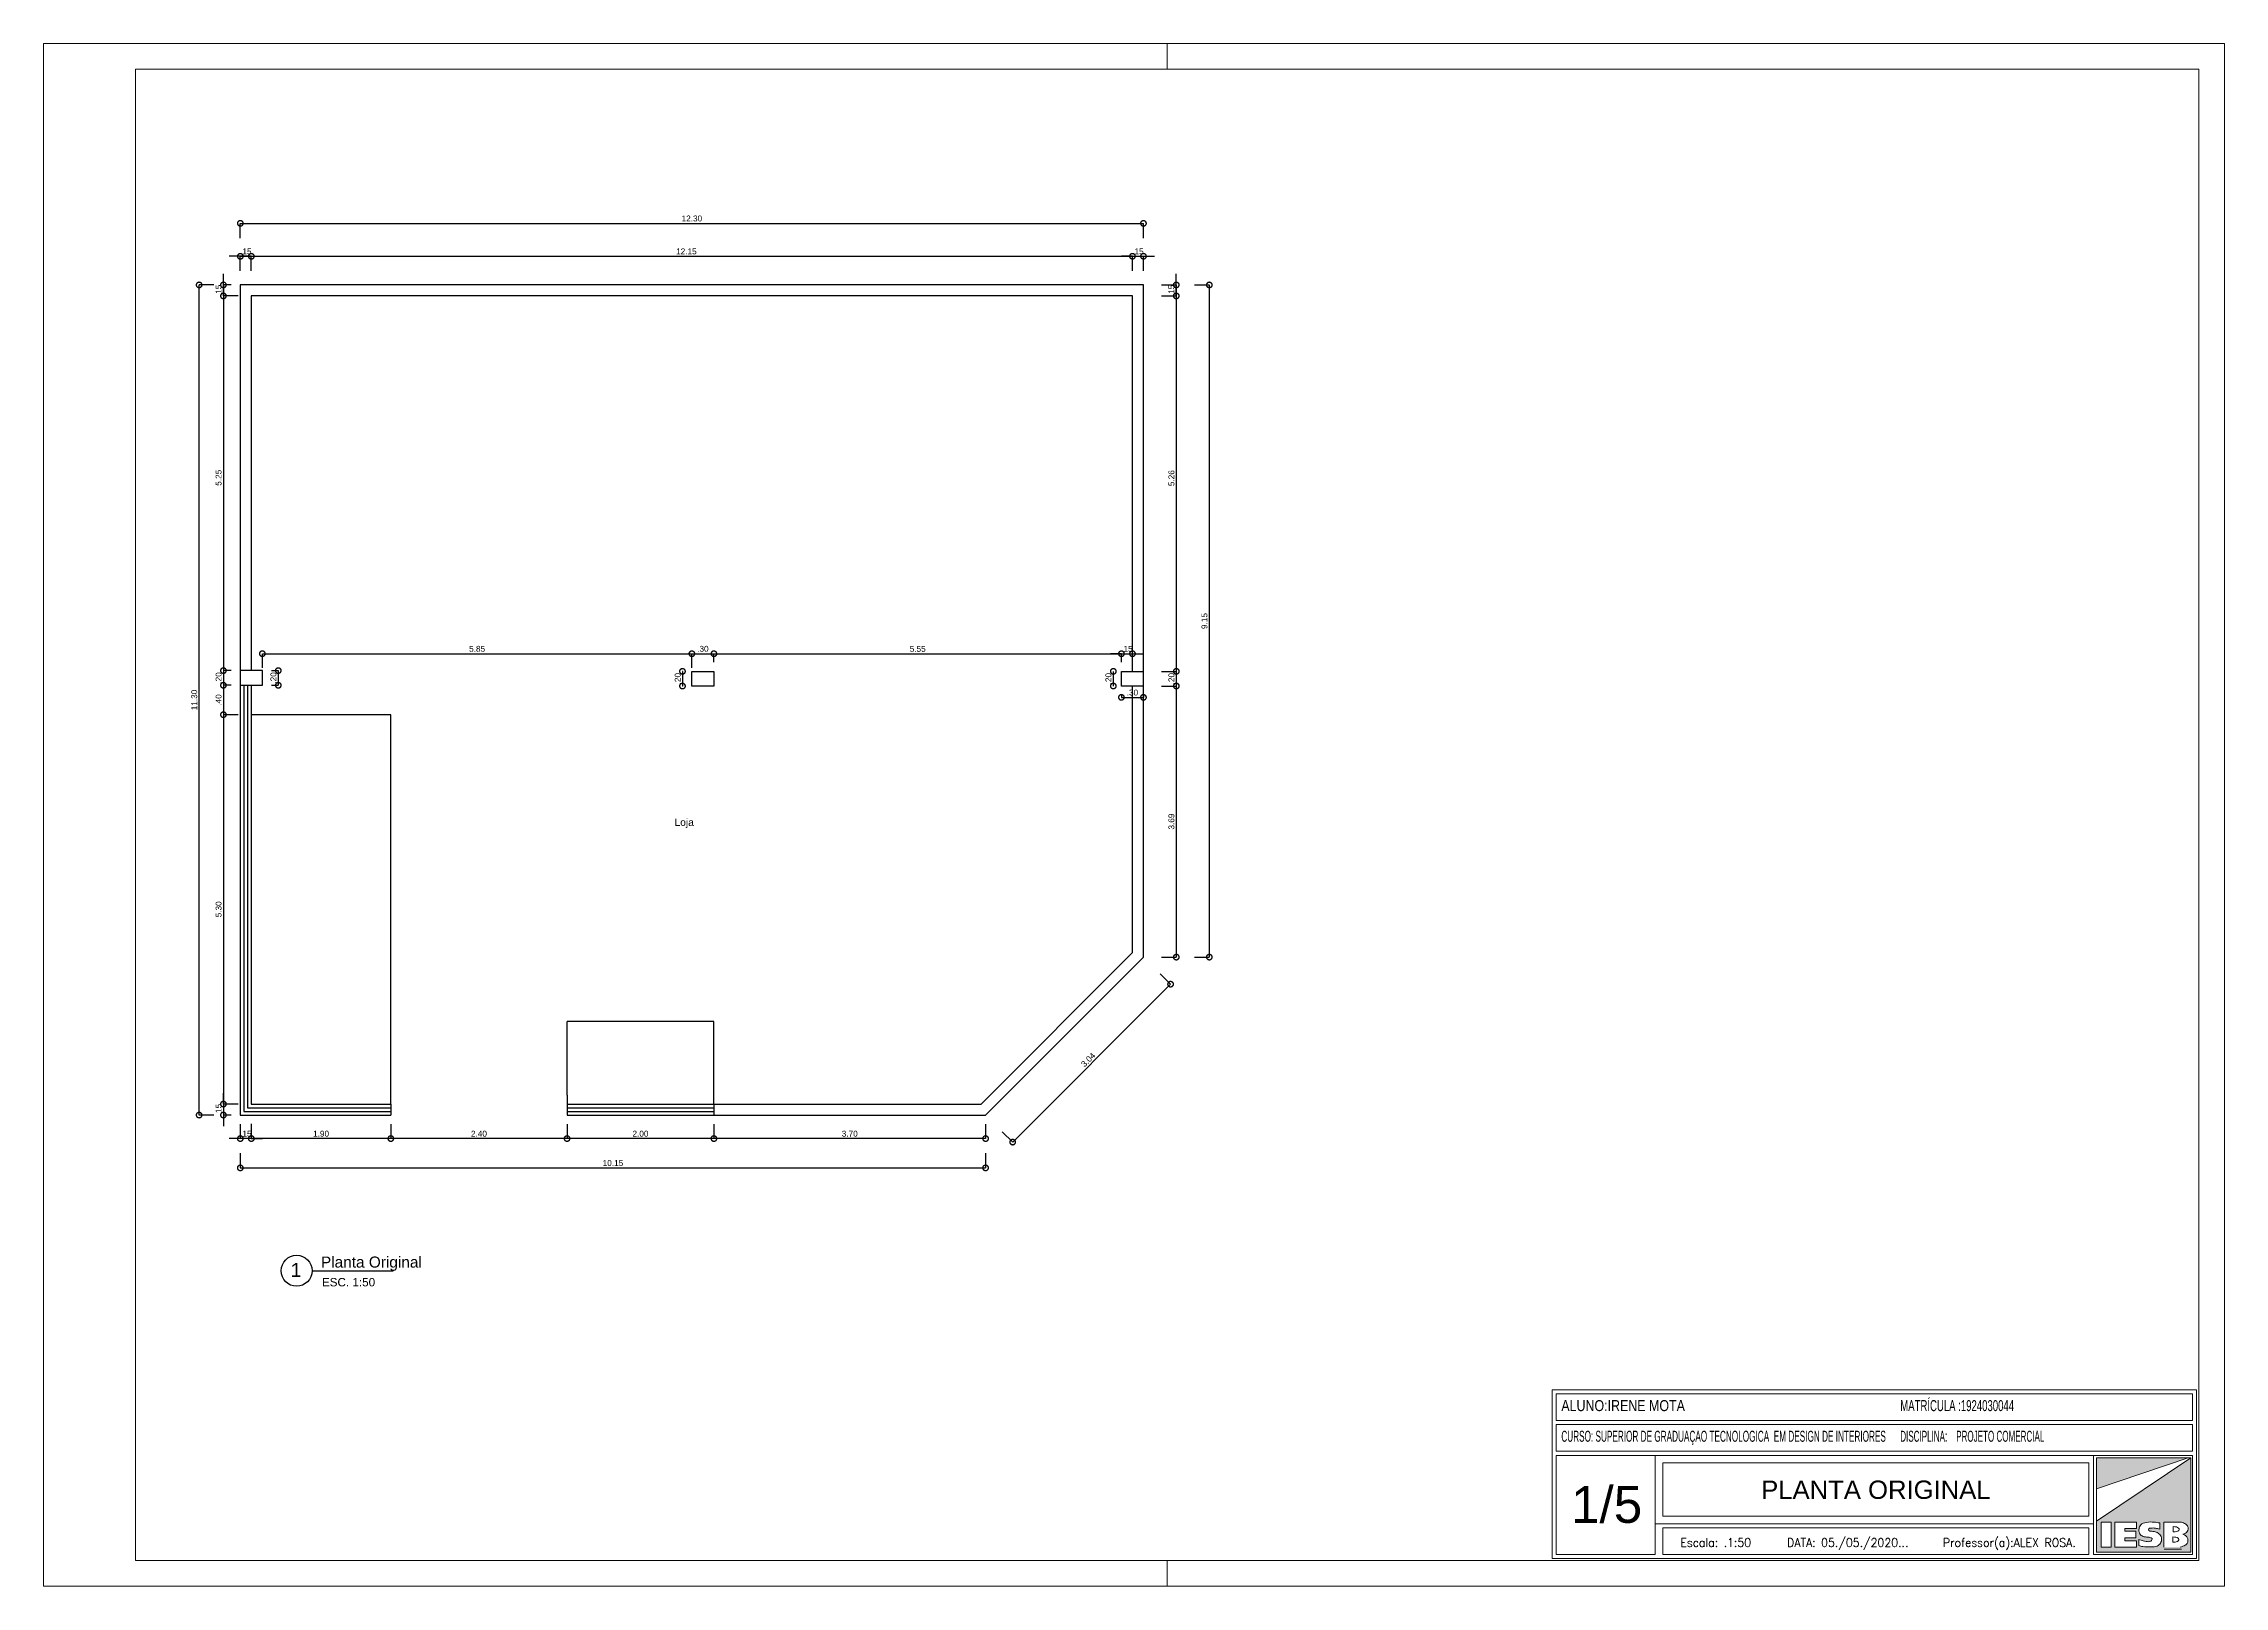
# Model space of a CAD drawing. Header units: millimetres. Extents: x 12559 to 15472, y 18493 to 18672.
# Drawn here: x 12559.34 to 12589.04, y 18566.16 to 18587.16 of the extents above; entities that cross this region are included whole.
import ezdxf
from ezdxf.enums import TextEntityAlignment as Align

# ---------------------------------------------------------------- set-up
doc = ezdxf.new("R2010")
doc.units = ezdxf.units.MM
doc.layers.get('0').update_dxf_attribs({"lineweight": 9})
for name, color, linetype in [('02', 2, 'Continuous'), ('COTAS', 1, 'Continuous'), ('Parede', 5, 'Continuous')]:
    doc.layers.add(name, color=color, linetype=linetype)
doc.layers.add('Texto', color=6, linetype='Continuous', lineweight=30)
doc.styles.add('COPLAND', font='arial.ttf', dxfattribs={"height": 0.4})
doc.styles.add('ESC100', font='arial.ttf', dxfattribs={"height": 0.2})
doc.styles.add('ESC75', font='arial.ttf', dxfattribs={"height": 0.15})
doc.styles.add('R60-50', font='arial.ttf', dxfattribs={"height": 0.08})
doc.styles.add('R80-50', font='arial.ttf', dxfattribs={"height": 0.1})
doc.styles.add('ROMANS', font='romans')
doc.dimstyles.new('1-50', dxfattribs={"dimtxt": 0.08, "dimasz": 0.15, "dimexe": 0, "dimexo": 0.125, "dimgap": 0.025, "dimtad": 1, "dimzin": 4, "dimdsep": 46, "dimtxsty": 'R60-50', "dimblk": 'DOTSMALL', "dimcen": 0, "dimclrd": 10, "dimclre": 10, "dimclrt": 2, "dimaunit": 1, "dimadec": 0, "dimazin": 1, "dimtfac": 1, "dimtix": 1, "dimtmove": 2, "dimatfit": 3, "dimldrblk": 'DOTSMALL', "dimfxl": 0.2, "dimfxlon": 1, "dimtolj": 1, "dimtzin": 0, "dimarcsym": 0})

# ---------------------------------------------------------------- blocks, each defined once
blk = doc.blocks.new('_DOTSMALL')
at = {"color": 0, "linetype": 'ByBlock', "const_width": 0.5}
blk.add_lwpolyline([(-0.0625, 0, 1), (0.0625, 0, 1)], format="xyb", close=True, dxfattribs=at)
blk = doc.blocks.new('*D120')
at = {"layer": 'COTAS', "color": 10, "lineweight": -2, "transparency": 16777216}
for p, q in [((12562.015, 18584.269), (12561.865, 18584.269)), ((12562.015, 18584.069), (12562.015, 18584.269)), ((12562.165, 18584.269), (12562.015, 18584.269)), ((12562.165, 18584.069), (12562.165, 18584.269)), ((12562.165, 18584.269), (12562.315, 18584.269))]:
    blk.add_line(p, q, dxfattribs=at)
at = {"layer": 'Defpoints', "color": 0, "transparency": 16777216}
for p in [(12562.015, 18584.269), (12562.015, 18583.879), (12562.165, 18583.729)]:
    blk.add_point(p, dxfattribs=at)
at = {"layer": 'COTAS', "color": 10, "lineweight": -2, "transparency": 16777216, "xscale": 0.15, "yscale": 0.15, "zscale": 0.15}
blk.add_blockref('_DOTSMALL', (12562.015, 18584.269), dxfattribs=at)
at = {"layer": 'COTAS', "color": 10, "lineweight": -2, "transparency": 16777216, "xscale": 0.15, "yscale": 0.15, "zscale": 0.15, "rotation": 180}
blk.add_blockref('_DOTSMALL', (12562.165, 18584.269), dxfattribs=at)
at = {"layer": 'COTAS', "color": 2, "transparency": 16777216, "insert": (12562.09, 18584.335), "char_height": 0.08, "attachment_point": 5, "style": 'R60-50'}
blk.add_mtext('\\A1;.15', dxfattribs=at)
blk = doc.blocks.new('*D121')
at = {"layer": 'COTAS', "color": 10, "lineweight": -2, "transparency": 16777216}
for p, q in [((12562.015, 18584.069), (12562.015, 18584.269)), ((12562.015, 18584.269), (12574.165, 18584.269)), ((12574.165, 18584.069), (12574.165, 18584.269))]:
    blk.add_line(p, q, dxfattribs=at)
at = {"layer": 'Defpoints', "color": 0, "transparency": 16777216}
for p in [(12574.165, 18584.269), (12562.015, 18583.879), (12574.165, 18583.729)]:
    blk.add_point(p, dxfattribs=at)
at = {"layer": 'COTAS', "color": 10, "lineweight": -2, "transparency": 16777216, "xscale": 0.15, "yscale": 0.15, "zscale": 0.15, "rotation": 180}
blk.add_blockref('_DOTSMALL', (12562.015, 18584.269), dxfattribs=at)
at = {"layer": 'COTAS', "color": 10, "lineweight": -2, "transparency": 16777216, "xscale": 0.15, "yscale": 0.15, "zscale": 0.15}
blk.add_blockref('_DOTSMALL', (12574.165, 18584.269), dxfattribs=at)
at = {"layer": 'COTAS', "color": 2, "transparency": 16777216, "insert": (12568.09, 18584.335), "char_height": 0.08, "attachment_point": 5, "style": 'R60-50'}
blk.add_mtext('\\A1;12.15', dxfattribs=at)
blk = doc.blocks.new('*D122')
at = {"layer": 'COTAS', "color": 10, "lineweight": -2, "transparency": 16777216}
for p, q in [((12574.165, 18584.269), (12574.015, 18584.269)), ((12574.165, 18584.069), (12574.165, 18584.269)), ((12574.165, 18584.269), (12574.315, 18584.269)), ((12574.315, 18584.069), (12574.315, 18584.269)), ((12574.315, 18584.269), (12574.465, 18584.269))]:
    blk.add_line(p, q, dxfattribs=at)
at = {"layer": 'Defpoints', "color": 0, "transparency": 16777216}
for p in [(12574.315, 18584.269), (12574.165, 18583.729), (12574.315, 18583.879)]:
    blk.add_point(p, dxfattribs=at)
at = {"layer": 'COTAS', "color": 10, "lineweight": -2, "transparency": 16777216, "xscale": 0.15, "yscale": 0.15, "zscale": 0.15}
blk.add_blockref('_DOTSMALL', (12574.165, 18584.269), dxfattribs=at)
at = {"layer": 'COTAS', "color": 10, "lineweight": -2, "transparency": 16777216, "xscale": 0.15, "yscale": 0.15, "zscale": 0.15, "rotation": 180}
blk.add_blockref('_DOTSMALL', (12574.315, 18584.269), dxfattribs=at)
at = {"layer": 'COTAS', "color": 2, "transparency": 16777216, "insert": (12574.24, 18584.335), "char_height": 0.08, "attachment_point": 5, "style": 'R60-50'}
blk.add_mtext('\\A1;.15', dxfattribs=at)
blk = doc.blocks.new('*D123')
at = {"layer": 'COTAS', "color": 10, "lineweight": -2, "transparency": 16777216}
for p, q in [((12562.015, 18584.517), (12562.015, 18584.717)), ((12562.015, 18584.717), (12574.315, 18584.717)), ((12574.315, 18584.517), (12574.315, 18584.717))]:
    blk.add_line(p, q, dxfattribs=at)
at = {"layer": 'Defpoints', "color": 0, "transparency": 16777216}
for p in [(12574.315, 18584.717), (12562.015, 18583.879), (12574.315, 18583.879)]:
    blk.add_point(p, dxfattribs=at)
at = {"layer": 'COTAS', "color": 10, "lineweight": -2, "transparency": 16777216, "xscale": 0.15, "yscale": 0.15, "zscale": 0.15, "rotation": 180}
blk.add_blockref('_DOTSMALL', (12562.015, 18584.717), dxfattribs=at)
at = {"layer": 'COTAS', "color": 10, "lineweight": -2, "transparency": 16777216, "xscale": 0.15, "yscale": 0.15, "zscale": 0.15}
blk.add_blockref('_DOTSMALL', (12574.315, 18584.717), dxfattribs=at)
at = {"layer": 'COTAS', "color": 2, "transparency": 16777216, "insert": (12568.165, 18584.783), "char_height": 0.08, "attachment_point": 5, "style": 'R60-50'}
blk.add_mtext('\\A1;12.30', dxfattribs=at)
blk = doc.blocks.new('*D124')
at = {"layer": 'COTAS', "color": 10, "lineweight": -2, "transparency": 16777216}
for p, q in [((12574.762, 18583.879), (12574.762, 18584.029)), ((12574.562, 18583.879), (12574.762, 18583.879)), ((12574.562, 18583.729), (12574.762, 18583.729)), ((12574.762, 18583.729), (12574.762, 18583.879)), ((12574.762, 18583.729), (12574.762, 18583.579))]:
    blk.add_line(p, q, dxfattribs=at)
at = {"layer": 'Defpoints', "color": 0, "transparency": 16777216}
for p in [(12574.165, 18583.729), (12574.315, 18583.879), (12574.762, 18583.879)]:
    blk.add_point(p, dxfattribs=at)
at = {"layer": 'COTAS', "color": 10, "lineweight": -2, "transparency": 16777216, "xscale": 0.15, "yscale": 0.15, "zscale": 0.15}
for p, rotation in [((12574.762, 18583.879), 270), ((12574.762, 18583.729), 90)]:
    blk.add_blockref('_DOTSMALL', p, dxfattribs=dict(at, rotation=rotation))
at = {"layer": 'COTAS', "color": 2, "transparency": 16777216, "insert": (12574.696, 18583.804), "char_height": 0.08, "attachment_point": 5, "rotation": 90, "style": 'R60-50'}
blk.add_mtext('\\A1;.15', dxfattribs=at)
blk = doc.blocks.new('*D125')
at = {"layer": 'COTAS', "color": 10, "lineweight": -2, "transparency": 16777216}
for p, q in [((12574.562, 18583.879), (12574.762, 18583.879)), ((12574.762, 18583.879), (12574.762, 18578.619)), ((12574.562, 18578.619), (12574.762, 18578.619))]:
    blk.add_line(p, q, dxfattribs=at)
at = {"layer": 'Defpoints', "color": 0, "transparency": 16777216}
for p in [(12574.315, 18583.879), (12574.315, 18578.619), (12574.762, 18578.619)]:
    blk.add_point(p, dxfattribs=at)
at = {"layer": 'COTAS', "color": 10, "lineweight": -2, "transparency": 16777216, "xscale": 0.15, "yscale": 0.15, "zscale": 0.15}
for p, rotation in [((12574.762, 18583.879), 90), ((12574.762, 18578.619), 270)]:
    blk.add_blockref('_DOTSMALL', p, dxfattribs=dict(at, rotation=rotation))
at = {"layer": 'COTAS', "color": 2, "transparency": 16777216, "insert": (12574.696, 18581.249), "char_height": 0.08, "attachment_point": 5, "rotation": 90, "style": 'R60-50'}
blk.add_mtext('\\A1;5.26', dxfattribs=at)
blk = doc.blocks.new('*D126')
at = {"layer": 'COTAS', "color": 10, "lineweight": -2, "transparency": 16777216}
for p, q in [((12574.562, 18578.619), (12574.762, 18578.619)), ((12574.762, 18578.619), (12574.762, 18578.419)), ((12574.562, 18578.419), (12574.762, 18578.419))]:
    blk.add_line(p, q, dxfattribs=at)
at = {"layer": 'Defpoints', "color": 0, "transparency": 16777216}
for p in [(12574.315, 18578.619), (12574.315, 18578.419), (12574.762, 18578.419)]:
    blk.add_point(p, dxfattribs=at)
at = {"layer": 'COTAS', "color": 10, "lineweight": -2, "transparency": 16777216, "xscale": 0.15, "yscale": 0.15, "zscale": 0.15}
for p, rotation in [((12574.762, 18578.619), 90), ((12574.762, 18578.419), 270)]:
    blk.add_blockref('_DOTSMALL', p, dxfattribs=dict(at, rotation=rotation))
at = {"layer": 'COTAS', "color": 2, "transparency": 16777216, "insert": (12574.696, 18578.519), "char_height": 0.08, "attachment_point": 5, "rotation": 90, "style": 'R60-50'}
blk.add_mtext('\\A1;.20', dxfattribs=at)
blk = doc.blocks.new('*D127')
at = {"layer": 'COTAS', "color": 10, "lineweight": -2, "transparency": 16777216}
for p, q in [((12574.562, 18578.419), (12574.762, 18578.419)), ((12574.762, 18578.419), (12574.762, 18574.729)), ((12574.562, 18574.729), (12574.762, 18574.729))]:
    blk.add_line(p, q, dxfattribs=at)
at = {"layer": 'Defpoints', "color": 0, "transparency": 16777216}
for p in [(12574.315, 18578.419), (12574.315, 18574.729), (12574.762, 18574.729)]:
    blk.add_point(p, dxfattribs=at)
at = {"layer": 'COTAS', "color": 10, "lineweight": -2, "transparency": 16777216, "xscale": 0.15, "yscale": 0.15, "zscale": 0.15}
for p, rotation in [((12574.762, 18578.419), 90), ((12574.762, 18574.729), 270)]:
    blk.add_blockref('_DOTSMALL', p, dxfattribs=dict(at, rotation=rotation))
at = {"layer": 'COTAS', "color": 2, "transparency": 16777216, "insert": (12574.696, 18576.574), "char_height": 0.08, "attachment_point": 5, "rotation": 90, "style": 'R60-50'}
blk.add_mtext('\\A1;3.69', dxfattribs=at)
blk = doc.blocks.new('*D128')
at = {"layer": 'COTAS', "color": 10, "lineweight": -2, "transparency": 16777216}
for p, q in [((12575.012, 18583.879), (12575.212, 18583.879)), ((12575.212, 18583.879), (12575.212, 18574.729)), ((12575.012, 18574.729), (12575.212, 18574.729))]:
    blk.add_line(p, q, dxfattribs=at)
at = {"layer": 'Defpoints', "color": 0, "transparency": 16777216}
for p in [(12574.315, 18583.879), (12574.315, 18574.729), (12575.212, 18574.729)]:
    blk.add_point(p, dxfattribs=at)
at = {"layer": 'COTAS', "color": 10, "lineweight": -2, "transparency": 16777216, "xscale": 0.15, "yscale": 0.15, "zscale": 0.15}
for p, rotation in [((12575.212, 18583.879), 90), ((12575.212, 18574.729), 270)]:
    blk.add_blockref('_DOTSMALL', p, dxfattribs=dict(at, rotation=rotation))
at = {"layer": 'COTAS', "color": 2, "transparency": 16777216, "insert": (12575.146, 18579.304), "char_height": 0.08, "attachment_point": 5, "rotation": 90, "style": 'R60-50'}
blk.add_mtext('\\A1;9.15', dxfattribs=at)
blk = doc.blocks.new('*D129')
at = {"layer": 'COTAS', "color": 10, "lineweight": -2, "transparency": 16777216}
for p, q in [((12574.542, 18574.502), (12574.684, 18574.361)), ((12572.534, 18572.211), (12574.684, 18574.361)), ((12572.392, 18572.352), (12572.534, 18572.211))]:
    blk.add_line(p, q, dxfattribs=at)
at = {"layer": 'Defpoints', "color": 0, "transparency": 16777216}
for p in [(12574.315, 18574.729), (12574.684, 18574.361), (12572.165, 18572.579)]:
    blk.add_point(p, dxfattribs=at)
at = {"layer": 'COTAS', "color": 10, "lineweight": -2, "transparency": 16777216, "xscale": 0.15, "yscale": 0.15, "zscale": 0.15}
for p, rotation in [((12574.684, 18574.361), 44.99999999997576), ((12572.534, 18572.211), 224.9999999999758)]:
    blk.add_blockref('_DOTSMALL', p, dxfattribs=dict(at, rotation=rotation))
at = {"layer": 'COTAS', "color": 2, "transparency": 16777216, "insert": (12573.562, 18573.332), "char_height": 0.08, "attachment_point": 5, "rotation": 45, "style": 'R60-50'}
blk.add_mtext('\\A1;3.04', dxfattribs=at)
blk = doc.blocks.new('*D130')
at = {"layer": 'COTAS', "color": 10, "lineweight": -2, "transparency": 16777216}
for p, q in [((12568.465, 18572.454), (12568.465, 18572.259)), ((12572.165, 18572.454), (12572.165, 18572.259)), ((12572.165, 18572.259), (12568.465, 18572.259))]:
    blk.add_line(p, q, dxfattribs=at)
at = {"layer": 'Defpoints', "color": 0, "transparency": 16777216}
for p in [(12568.465, 18572.579), (12572.165, 18572.579), (12568.465, 18572.259)]:
    blk.add_point(p, dxfattribs=at)
at = {"layer": 'COTAS', "color": 10, "lineweight": -2, "transparency": 16777216, "xscale": 0.15, "yscale": 0.15, "zscale": 0.15, "rotation": 180}
blk.add_blockref('_DOTSMALL', (12568.465, 18572.259), dxfattribs=at)
at = {"layer": 'COTAS', "color": 10, "lineweight": -2, "transparency": 16777216, "xscale": 0.15, "yscale": 0.15, "zscale": 0.15}
blk.add_blockref('_DOTSMALL', (12572.165, 18572.259), dxfattribs=at)
at = {"layer": 'COTAS', "color": 2, "transparency": 16777216, "insert": (12570.315, 18572.325), "char_height": 0.08, "attachment_point": 5, "style": 'R60-50'}
blk.add_mtext('\\A1;3.70', dxfattribs=at)
blk = doc.blocks.new('*D131')
at = {"layer": 'COTAS', "color": 10, "lineweight": -2, "transparency": 16777216}
for p, q in [((12566.465, 18572.454), (12566.465, 18572.259)), ((12568.465, 18572.454), (12568.465, 18572.259)), ((12568.465, 18572.259), (12566.465, 18572.259))]:
    blk.add_line(p, q, dxfattribs=at)
at = {"layer": 'Defpoints', "color": 0, "transparency": 16777216}
for p in [(12566.465, 18572.579), (12568.465, 18572.579), (12566.465, 18572.259)]:
    blk.add_point(p, dxfattribs=at)
at = {"layer": 'COTAS', "color": 10, "lineweight": -2, "transparency": 16777216, "xscale": 0.15, "yscale": 0.15, "zscale": 0.15, "rotation": 180}
blk.add_blockref('_DOTSMALL', (12566.465, 18572.259), dxfattribs=at)
at = {"layer": 'COTAS', "color": 10, "lineweight": -2, "transparency": 16777216, "xscale": 0.15, "yscale": 0.15, "zscale": 0.15}
blk.add_blockref('_DOTSMALL', (12568.465, 18572.259), dxfattribs=at)
at = {"layer": 'COTAS', "color": 2, "transparency": 16777216, "insert": (12567.465, 18572.325), "char_height": 0.08, "attachment_point": 5, "style": 'R60-50'}
blk.add_mtext('\\A1;2.00', dxfattribs=at)
blk = doc.blocks.new('*D132')
at = {"layer": 'COTAS', "color": 10, "lineweight": -2, "transparency": 16777216}
for p, q in [((12564.065, 18572.454), (12564.065, 18572.259)), ((12566.465, 18572.454), (12566.465, 18572.259)), ((12566.465, 18572.259), (12564.065, 18572.259))]:
    blk.add_line(p, q, dxfattribs=at)
at = {"layer": 'Defpoints', "color": 0, "transparency": 16777216}
for p in [(12564.065, 18572.579), (12566.465, 18572.579), (12564.065, 18572.259)]:
    blk.add_point(p, dxfattribs=at)
at = {"layer": 'COTAS', "color": 10, "lineweight": -2, "transparency": 16777216, "xscale": 0.15, "yscale": 0.15, "zscale": 0.15, "rotation": 180}
blk.add_blockref('_DOTSMALL', (12564.065, 18572.259), dxfattribs=at)
at = {"layer": 'COTAS', "color": 10, "lineweight": -2, "transparency": 16777216, "xscale": 0.15, "yscale": 0.15, "zscale": 0.15}
blk.add_blockref('_DOTSMALL', (12566.465, 18572.259), dxfattribs=at)
at = {"layer": 'COTAS', "color": 2, "transparency": 16777216, "insert": (12565.265, 18572.325), "char_height": 0.08, "attachment_point": 5, "style": 'R60-50'}
blk.add_mtext('\\A1;2.40', dxfattribs=at)
blk = doc.blocks.new('*D133')
at = {"layer": 'COTAS', "color": 10, "lineweight": -2, "transparency": 16777216}
for p, q in [((12562.165, 18572.459), (12562.165, 18572.259)), ((12564.065, 18572.454), (12564.065, 18572.259)), ((12564.065, 18572.259), (12562.165, 18572.259))]:
    blk.add_line(p, q, dxfattribs=at)
at = {"layer": 'Defpoints', "color": 0, "transparency": 16777216}
for p in [(12562.165, 18572.729), (12564.065, 18572.579), (12562.165, 18572.259)]:
    blk.add_point(p, dxfattribs=at)
at = {"layer": 'COTAS', "color": 10, "lineweight": -2, "transparency": 16777216, "xscale": 0.15, "yscale": 0.15, "zscale": 0.15, "rotation": 180}
blk.add_blockref('_DOTSMALL', (12562.165, 18572.259), dxfattribs=at)
at = {"layer": 'COTAS', "color": 10, "lineweight": -2, "transparency": 16777216, "xscale": 0.15, "yscale": 0.15, "zscale": 0.15}
blk.add_blockref('_DOTSMALL', (12564.065, 18572.259), dxfattribs=at)
at = {"layer": 'COTAS', "color": 2, "transparency": 16777216, "insert": (12563.115, 18572.325), "char_height": 0.08, "attachment_point": 5, "style": 'R60-50'}
blk.add_mtext('\\A1;1.90', dxfattribs=at)
blk = doc.blocks.new('*D134')
at = {"layer": 'COTAS', "color": 10, "lineweight": -2, "transparency": 16777216}
for p, q in [((12562.015, 18572.454), (12562.015, 18572.259)), ((12562.165, 18572.459), (12562.165, 18572.259)), ((12562.015, 18572.259), (12561.865, 18572.259)), ((12562.165, 18572.259), (12562.015, 18572.259)), ((12562.165, 18572.259), (12562.315, 18572.259))]:
    blk.add_line(p, q, dxfattribs=at)
at = {"layer": 'Defpoints', "color": 0, "transparency": 16777216}
for p in [(12562.165, 18572.729), (12562.015, 18572.579), (12562.015, 18572.259)]:
    blk.add_point(p, dxfattribs=at)
at = {"layer": 'COTAS', "color": 10, "lineweight": -2, "transparency": 16777216, "xscale": 0.15, "yscale": 0.15, "zscale": 0.15}
blk.add_blockref('_DOTSMALL', (12562.015, 18572.259), dxfattribs=at)
at = {"layer": 'COTAS', "color": 10, "lineweight": -2, "transparency": 16777216, "xscale": 0.15, "yscale": 0.15, "zscale": 0.15, "rotation": 180}
blk.add_blockref('_DOTSMALL', (12562.165, 18572.259), dxfattribs=at)
at = {"layer": 'COTAS', "color": 2, "transparency": 16777216, "insert": (12562.09, 18572.325), "char_height": 0.08, "attachment_point": 5, "style": 'R60-50'}
blk.add_mtext('\\A1;.15', dxfattribs=at)
blk = doc.blocks.new('*D135')
at = {"layer": 'COTAS', "color": 10, "lineweight": -2, "transparency": 16777216}
for p, q in [((12562.015, 18572.06), (12562.015, 18571.86)), ((12572.165, 18572.06), (12572.165, 18571.86)), ((12562.015, 18571.86), (12572.165, 18571.86))]:
    blk.add_line(p, q, dxfattribs=at)
at = {"layer": 'Defpoints', "color": 0, "transparency": 16777216}
for p in [(12562.015, 18572.579), (12572.165, 18572.579), (12572.165, 18571.86)]:
    blk.add_point(p, dxfattribs=at)
at = {"layer": 'COTAS', "color": 10, "lineweight": -2, "transparency": 16777216, "xscale": 0.15, "yscale": 0.15, "zscale": 0.15, "rotation": 180}
blk.add_blockref('_DOTSMALL', (12562.015, 18571.86), dxfattribs=at)
at = {"layer": 'COTAS', "color": 10, "lineweight": -2, "transparency": 16777216, "xscale": 0.15, "yscale": 0.15, "zscale": 0.15}
blk.add_blockref('_DOTSMALL', (12572.165, 18571.86), dxfattribs=at)
at = {"layer": 'COTAS', "color": 2, "transparency": 16777216, "insert": (12567.09, 18571.926), "char_height": 0.08, "attachment_point": 5, "style": 'R60-50'}
blk.add_mtext('\\A1;10.15', dxfattribs=at)
blk = doc.blocks.new('*D136')
at = {"layer": 'COTAS', "color": 10, "lineweight": -2, "transparency": 16777216}
for p, q in [((12561.785, 18583.879), (12561.785, 18584.029)), ((12561.89, 18583.879), (12561.785, 18583.879)), ((12561.785, 18583.729), (12561.785, 18583.879)), ((12561.985, 18583.729), (12561.785, 18583.729)), ((12561.785, 18583.729), (12561.785, 18583.579))]:
    blk.add_line(p, q, dxfattribs=at)
at = {"layer": 'Defpoints', "color": 0, "transparency": 16777216}
for p in [(12561.785, 18583.879), (12562.015, 18583.879), (12562.165, 18583.729)]:
    blk.add_point(p, dxfattribs=at)
at = {"layer": 'COTAS', "color": 10, "lineweight": -2, "transparency": 16777216, "xscale": 0.15, "yscale": 0.15, "zscale": 0.15}
for p, rotation in [((12561.785, 18583.879), 270), ((12561.785, 18583.729), 90)]:
    blk.add_blockref('_DOTSMALL', p, dxfattribs=dict(at, rotation=rotation))
at = {"layer": 'COTAS', "color": 2, "transparency": 16777216, "insert": (12561.719, 18583.804), "char_height": 0.08, "attachment_point": 5, "rotation": 90, "style": 'R60-50'}
blk.add_mtext('\\A1;.15', dxfattribs=at)
blk = doc.blocks.new('*D137')
at = {"layer": 'COTAS', "color": 10, "lineweight": -2, "transparency": 16777216}
for p, q in [((12561.89, 18583.879), (12561.785, 18583.879)), ((12561.785, 18583.879), (12561.785, 18578.629)), ((12561.89, 18578.629), (12561.785, 18578.629))]:
    blk.add_line(p, q, dxfattribs=at)
at = {"layer": 'Defpoints', "color": 0, "transparency": 16777216}
for p in [(12562.015, 18583.879), (12561.785, 18578.629), (12562.015, 18578.629)]:
    blk.add_point(p, dxfattribs=at)
at = {"layer": 'COTAS', "color": 10, "lineweight": -2, "transparency": 16777216, "xscale": 0.15, "yscale": 0.15, "zscale": 0.15}
for p, rotation in [((12561.785, 18583.879), 90), ((12561.785, 18578.629), 270)]:
    blk.add_blockref('_DOTSMALL', p, dxfattribs=dict(at, rotation=rotation))
at = {"layer": 'COTAS', "color": 2, "transparency": 16777216, "insert": (12561.719, 18581.254), "char_height": 0.08, "attachment_point": 5, "rotation": 90, "style": 'R60-50'}
blk.add_mtext('\\A1;5.25', dxfattribs=at)
blk = doc.blocks.new('*D138')
at = {"layer": 'COTAS', "color": 10, "lineweight": -2, "transparency": 16777216}
for p, q in [((12561.89, 18578.629), (12561.785, 18578.629)), ((12561.785, 18578.629), (12561.785, 18578.429)), ((12561.89, 18578.429), (12561.785, 18578.429))]:
    blk.add_line(p, q, dxfattribs=at)
at = {"layer": 'Defpoints', "color": 0, "transparency": 16777216}
for p in [(12562.015, 18578.629), (12561.785, 18578.429), (12562.015, 18578.429)]:
    blk.add_point(p, dxfattribs=at)
at = {"layer": 'COTAS', "color": 10, "lineweight": -2, "transparency": 16777216, "xscale": 0.15, "yscale": 0.15, "zscale": 0.15}
for p, rotation in [((12561.785, 18578.629), 90), ((12561.785, 18578.429), 270)]:
    blk.add_blockref('_DOTSMALL', p, dxfattribs=dict(at, rotation=rotation))
at = {"layer": 'COTAS', "color": 2, "transparency": 16777216, "insert": (12561.719, 18578.529), "char_height": 0.08, "attachment_point": 5, "rotation": 90, "style": 'R60-50'}
blk.add_mtext('\\A1;.20', dxfattribs=at)
blk = doc.blocks.new('*D139')
at = {"layer": 'COTAS', "color": 10, "lineweight": -2, "transparency": 16777216}
for p, q in [((12561.89, 18578.429), (12561.785, 18578.429)), ((12561.785, 18578.429), (12561.785, 18578.029)), ((12561.985, 18578.029), (12561.785, 18578.029))]:
    blk.add_line(p, q, dxfattribs=at)
at = {"layer": 'Defpoints', "color": 0, "transparency": 16777216}
for p in [(12562.015, 18578.429), (12561.785, 18578.029), (12562.165, 18578.029)]:
    blk.add_point(p, dxfattribs=at)
at = {"layer": 'COTAS', "color": 10, "lineweight": -2, "transparency": 16777216, "xscale": 0.15, "yscale": 0.15, "zscale": 0.15}
for p, rotation in [((12561.785, 18578.429), 90), ((12561.785, 18578.029), 270)]:
    blk.add_blockref('_DOTSMALL', p, dxfattribs=dict(at, rotation=rotation))
at = {"layer": 'COTAS', "color": 2, "transparency": 16777216, "insert": (12561.719, 18578.229), "char_height": 0.08, "attachment_point": 5, "rotation": 90, "style": 'R60-50'}
blk.add_mtext('\\A1;.40', dxfattribs=at)
blk = doc.blocks.new('*D140')
at = {"layer": 'COTAS', "color": 10, "lineweight": -2, "transparency": 16777216}
for p, q in [((12561.985, 18578.029), (12561.785, 18578.029)), ((12561.785, 18578.029), (12561.785, 18572.729)), ((12561.985, 18572.729), (12561.785, 18572.729))]:
    blk.add_line(p, q, dxfattribs=at)
at = {"layer": 'Defpoints', "color": 0, "transparency": 16777216}
for p in [(12562.165, 18578.029), (12561.785, 18572.729), (12562.165, 18572.729)]:
    blk.add_point(p, dxfattribs=at)
at = {"layer": 'COTAS', "color": 10, "lineweight": -2, "transparency": 16777216, "xscale": 0.15, "yscale": 0.15, "zscale": 0.15}
for p, rotation in [((12561.785, 18578.029), 90), ((12561.785, 18572.729), 270)]:
    blk.add_blockref('_DOTSMALL', p, dxfattribs=dict(at, rotation=rotation))
at = {"layer": 'COTAS', "color": 2, "transparency": 16777216, "insert": (12561.719, 18575.379), "char_height": 0.08, "attachment_point": 5, "rotation": 90, "style": 'R60-50'}
blk.add_mtext('\\A1;5.30', dxfattribs=at)
blk = doc.blocks.new('*D141')
at = {"layer": 'COTAS', "color": 10, "lineweight": -2, "transparency": 16777216}
for p, q in [((12561.785, 18572.729), (12561.785, 18572.879)), ((12561.985, 18572.729), (12561.785, 18572.729)), ((12561.785, 18572.729), (12561.785, 18572.579)), ((12561.89, 18572.579), (12561.785, 18572.579)), ((12561.785, 18572.579), (12561.785, 18572.429))]:
    blk.add_line(p, q, dxfattribs=at)
at = {"layer": 'Defpoints', "color": 0, "transparency": 16777216}
for p in [(12562.165, 18572.729), (12561.785, 18572.579), (12562.015, 18572.579)]:
    blk.add_point(p, dxfattribs=at)
at = {"layer": 'COTAS', "color": 10, "lineweight": -2, "transparency": 16777216, "xscale": 0.15, "yscale": 0.15, "zscale": 0.15}
for p, rotation in [((12561.785, 18572.729), 270), ((12561.785, 18572.579), 90)]:
    blk.add_blockref('_DOTSMALL', p, dxfattribs=dict(at, rotation=rotation))
at = {"layer": 'COTAS', "color": 2, "transparency": 16777216, "insert": (12561.719, 18572.654), "char_height": 0.08, "attachment_point": 5, "rotation": 90, "style": 'R60-50'}
blk.add_mtext('\\A1;.15', dxfattribs=at)
blk = doc.blocks.new('*D142')
at = {"layer": 'COTAS', "color": 10, "lineweight": -2, "transparency": 16777216}
for p, q in [((12561.654, 18583.879), (12561.454, 18583.879)), ((12561.454, 18572.579), (12561.454, 18583.879)), ((12561.654, 18572.579), (12561.454, 18572.579))]:
    blk.add_line(p, q, dxfattribs=at)
at = {"layer": 'Defpoints', "color": 0, "transparency": 16777216}
for p in [(12561.454, 18583.879), (12562.015, 18583.879), (12562.015, 18572.579)]:
    blk.add_point(p, dxfattribs=at)
at = {"layer": 'COTAS', "color": 10, "lineweight": -2, "transparency": 16777216, "xscale": 0.15, "yscale": 0.15, "zscale": 0.15}
for p, rotation in [((12561.454, 18583.879), 90), ((12561.454, 18572.579), 270)]:
    blk.add_blockref('_DOTSMALL', p, dxfattribs=dict(at, rotation=rotation))
at = {"layer": 'COTAS', "color": 2, "transparency": 16777216, "insert": (12561.388, 18578.229), "char_height": 0.08, "attachment_point": 5, "rotation": 90, "style": 'R60-50'}
blk.add_mtext('\\A1;11.30', dxfattribs=at)
blk = doc.blocks.new('*D143')
at = {"layer": 'COTAS', "color": 10, "lineweight": -2, "transparency": 16777216}
for p, q in [((12562.315, 18578.666), (12562.315, 18578.859)), ((12562.315, 18578.859), (12568.165, 18578.859)), ((12568.165, 18578.666), (12568.165, 18578.859))]:
    blk.add_line(p, q, dxfattribs=at)
at = {"layer": 'Defpoints', "color": 0, "transparency": 16777216}
for p in [(12568.165, 18578.859), (12562.315, 18578.541), (12568.165, 18578.541)]:
    blk.add_point(p, dxfattribs=at)
at = {"layer": 'COTAS', "color": 10, "lineweight": -2, "transparency": 16777216, "xscale": 0.15, "yscale": 0.15, "zscale": 0.15, "rotation": 180}
blk.add_blockref('_DOTSMALL', (12562.315, 18578.859), dxfattribs=at)
at = {"layer": 'COTAS', "color": 10, "lineweight": -2, "transparency": 16777216, "xscale": 0.15, "yscale": 0.15, "zscale": 0.15}
blk.add_blockref('_DOTSMALL', (12568.165, 18578.859), dxfattribs=at)
at = {"layer": 'COTAS', "color": 2, "transparency": 16777216, "insert": (12565.24, 18578.925), "char_height": 0.08, "attachment_point": 5, "style": 'R60-50'}
blk.add_mtext('\\A1;5.85', dxfattribs=at)
blk = doc.blocks.new('*D144')
at = {"layer": 'COTAS', "color": 10, "lineweight": -2, "transparency": 16777216}
for p, q in [((12568.165, 18578.666), (12568.165, 18578.859)), ((12568.165, 18578.859), (12568.465, 18578.859)), ((12568.465, 18578.744), (12568.465, 18578.859))]:
    blk.add_line(p, q, dxfattribs=at)
at = {"layer": 'Defpoints', "color": 0, "transparency": 16777216}
for p in [(12568.465, 18578.859), (12568.165, 18578.541), (12568.465, 18578.619)]:
    blk.add_point(p, dxfattribs=at)
at = {"layer": 'COTAS', "color": 10, "lineweight": -2, "transparency": 16777216, "xscale": 0.15, "yscale": 0.15, "zscale": 0.15, "rotation": 180}
blk.add_blockref('_DOTSMALL', (12568.165, 18578.859), dxfattribs=at)
at = {"layer": 'COTAS', "color": 10, "lineweight": -2, "transparency": 16777216, "xscale": 0.15, "yscale": 0.15, "zscale": 0.15}
blk.add_blockref('_DOTSMALL', (12568.465, 18578.859), dxfattribs=at)
at = {"layer": 'COTAS', "color": 2, "transparency": 16777216, "insert": (12568.315, 18578.925), "char_height": 0.08, "attachment_point": 5, "style": 'R60-50'}
blk.add_mtext('\\A1;.30', dxfattribs=at)
blk = doc.blocks.new('*D145')
at = {"layer": 'COTAS', "color": 10, "lineweight": -2, "transparency": 16777216}
for p, q in [((12568.465, 18578.744), (12568.465, 18578.859)), ((12568.465, 18578.859), (12574.015, 18578.859)), ((12574.015, 18578.744), (12574.015, 18578.859))]:
    blk.add_line(p, q, dxfattribs=at)
at = {"layer": 'Defpoints', "color": 0, "transparency": 16777216}
for p in [(12574.015, 18578.859), (12568.465, 18578.619), (12574.015, 18578.619)]:
    blk.add_point(p, dxfattribs=at)
at = {"layer": 'COTAS', "color": 10, "lineweight": -2, "transparency": 16777216, "xscale": 0.15, "yscale": 0.15, "zscale": 0.15, "rotation": 180}
blk.add_blockref('_DOTSMALL', (12568.465, 18578.859), dxfattribs=at)
at = {"layer": 'COTAS', "color": 10, "lineweight": -2, "transparency": 16777216, "xscale": 0.15, "yscale": 0.15, "zscale": 0.15}
blk.add_blockref('_DOTSMALL', (12574.015, 18578.859), dxfattribs=at)
at = {"layer": 'COTAS', "color": 2, "transparency": 16777216, "insert": (12571.24, 18578.924), "char_height": 0.08, "attachment_point": 5, "style": 'R60-50'}
blk.add_mtext('\\A1;5.55', dxfattribs=at)
blk = doc.blocks.new('*D146')
at = {"layer": 'COTAS', "color": 10, "lineweight": -2, "transparency": 16777216}
for p, q in [((12574.015, 18578.859), (12573.865, 18578.859)), ((12574.015, 18578.744), (12574.015, 18578.859)), ((12574.015, 18578.859), (12574.165, 18578.859)), ((12574.165, 18578.744), (12574.165, 18578.859)), ((12574.165, 18578.859), (12574.315, 18578.859))]:
    blk.add_line(p, q, dxfattribs=at)
at = {"layer": 'Defpoints', "color": 0, "transparency": 16777216}
for p in [(12574.165, 18578.859), (12574.015, 18578.619), (12574.165, 18578.619)]:
    blk.add_point(p, dxfattribs=at)
at = {"layer": 'COTAS', "color": 10, "lineweight": -2, "transparency": 16777216, "xscale": 0.15, "yscale": 0.15, "zscale": 0.15}
blk.add_blockref('_DOTSMALL', (12574.015, 18578.859), dxfattribs=at)
at = {"layer": 'COTAS', "color": 10, "lineweight": -2, "transparency": 16777216, "xscale": 0.15, "yscale": 0.15, "zscale": 0.15, "rotation": 180}
blk.add_blockref('_DOTSMALL', (12574.165, 18578.859), dxfattribs=at)
at = {"layer": 'COTAS', "color": 2, "transparency": 16777216, "insert": (12574.09, 18578.925), "char_height": 0.08, "attachment_point": 5, "style": 'R60-50'}
blk.add_mtext('\\A1;.15', dxfattribs=at)
blk = doc.blocks.new('*D147')
at = {"layer": 'COTAS', "color": 10, "lineweight": -2, "transparency": 16777216}
for p, q in [((12568.04, 18578.619), (12568.037, 18578.619)), ((12568.037, 18578.619), (12568.037, 18578.419)), ((12568.04, 18578.419), (12568.037, 18578.419))]:
    blk.add_line(p, q, dxfattribs=at)
at = {"layer": 'Defpoints', "color": 0, "transparency": 16777216}
for p in [(12568.165, 18578.619), (12568.037, 18578.419), (12568.165, 18578.419)]:
    blk.add_point(p, dxfattribs=at)
at = {"layer": 'COTAS', "color": 10, "lineweight": -2, "transparency": 16777216, "xscale": 0.15, "yscale": 0.15, "zscale": 0.15}
for p, rotation in [((12568.037, 18578.619), 90), ((12568.037, 18578.419), 270)]:
    blk.add_blockref('_DOTSMALL', p, dxfattribs=dict(at, rotation=rotation))
at = {"layer": 'COTAS', "color": 2, "transparency": 16777216, "insert": (12567.972, 18578.519), "char_height": 0.08, "attachment_point": 5, "rotation": 90, "style": 'R60-50'}
blk.add_mtext('\\A1;.20', dxfattribs=at)
blk = doc.blocks.new('*D148')
at = {"layer": 'COTAS', "color": 10, "lineweight": -2, "transparency": 16777216}
for p, q in [((12562.44, 18578.629), (12562.532, 18578.629)), ((12562.532, 18578.629), (12562.532, 18578.429)), ((12562.44, 18578.429), (12562.532, 18578.429))]:
    blk.add_line(p, q, dxfattribs=at)
at = {"layer": 'Defpoints', "color": 0, "transparency": 16777216}
for p in [(12562.315, 18578.629), (12562.315, 18578.429), (12562.532, 18578.429)]:
    blk.add_point(p, dxfattribs=at)
at = {"layer": 'COTAS', "color": 10, "lineweight": -2, "transparency": 16777216, "xscale": 0.15, "yscale": 0.15, "zscale": 0.15}
for p, rotation in [((12562.532, 18578.629), 90), ((12562.532, 18578.429), 270)]:
    blk.add_blockref('_DOTSMALL', p, dxfattribs=dict(at, rotation=rotation))
at = {"layer": 'COTAS', "color": 2, "transparency": 16777216, "insert": (12562.466, 18578.529), "char_height": 0.08, "attachment_point": 5, "rotation": 90, "style": 'R60-50'}
blk.add_mtext('\\A1;.20', dxfattribs=at)
blk = doc.blocks.new('*D149')
at = {"layer": 'COTAS', "color": 10, "lineweight": -2, "transparency": 16777216}
blk.add_line((12573.904, 18578.619), (12573.904, 18578.419), dxfattribs=at)
at = {"layer": 'Defpoints', "color": 0, "transparency": 16777216}
for p in [(12574.015, 18578.619), (12573.904, 18578.419), (12574.015, 18578.419)]:
    blk.add_point(p, dxfattribs=at)
at = {"layer": 'COTAS', "color": 10, "lineweight": -2, "transparency": 16777216, "xscale": 0.15, "yscale": 0.15, "zscale": 0.15}
for p, rotation in [((12573.904, 18578.619), 90), ((12573.904, 18578.419), 270)]:
    blk.add_blockref('_DOTSMALL', p, dxfattribs=dict(at, rotation=rotation))
at = {"layer": 'COTAS', "color": 2, "transparency": 16777216, "insert": (12573.838, 18578.519), "char_height": 0.08, "attachment_point": 5, "rotation": 90, "style": 'R60-50'}
blk.add_mtext('\\A1;.20', dxfattribs=at)
blk = doc.blocks.new('*D150')
at = {"layer": 'COTAS', "color": 10, "lineweight": -2, "transparency": 16777216}
for p, q in [((12574.015, 18578.294), (12574.015, 18578.265)), ((12574.015, 18578.265), (12574.315, 18578.265)), ((12574.315, 18578.294), (12574.315, 18578.265))]:
    blk.add_line(p, q, dxfattribs=at)
at = {"layer": 'Defpoints', "color": 0, "transparency": 16777216}
for p in [(12574.015, 18578.419), (12574.315, 18578.419), (12574.315, 18578.265)]:
    blk.add_point(p, dxfattribs=at)
at = {"layer": 'COTAS', "color": 10, "lineweight": -2, "transparency": 16777216, "xscale": 0.15, "yscale": 0.15, "zscale": 0.15, "rotation": 180}
blk.add_blockref('_DOTSMALL', (12574.015, 18578.265), dxfattribs=at)
at = {"layer": 'COTAS', "color": 10, "lineweight": -2, "transparency": 16777216, "xscale": 0.15, "yscale": 0.15, "zscale": 0.15}
blk.add_blockref('_DOTSMALL', (12574.315, 18578.265), dxfattribs=at)
at = {"layer": 'COTAS', "color": 2, "transparency": 16777216, "insert": (12574.165, 18578.33), "char_height": 0.08, "attachment_point": 5, "style": 'R60-50'}
blk.add_mtext('\\A1;.30', dxfattribs=at)

msp = doc.modelspace()

# ---------------------------------------------------------------- hatches: boundary and pattern name
h = msp.add_hatch(color=12)
h.dxf.hatch_style = 1
h.paths.add_polyline_path([(12587.295, 18567.05), (12587.295, 18566.629), (12588.579, 18566.629), (12588.579, 18567.913)])
edge = h.paths.add_edge_path(flags=16)
edge.add_spline(control_points=[(12587.872, 18566.802), (12587.892, 18566.795), (12587.924, 18566.784), (12587.977, 18566.774), (12588.029, 18566.763), (12588.064, 18566.818), (12588.015, 18566.835), (12587.972, 18566.833), (12587.914, 18566.843), (12587.873, 18566.889), (12587.87, 18566.947), (12587.893, 18567.016), (12587.982, 18567.041), (12588.069, 18567.042), (12588.129, 18567.031), (12588.155, 18567.027)], knot_values=[0, 0, 0, 0, 0.128764, 0.214487, 0.349725, 0.4301, 0.49844, 0.600614, 0.730587, 0.843002, 0.960452, 1.086726, 1.266383, 1.481996, 1.648373, 1.648373, 1.648373, 1.648373], degree=3, periodic=0)
edge.add_line((12588.155, 18567.027), (12588.155, 18566.94))
edge.add_spline(control_points=[(12588.155, 18566.94), (12588.135, 18566.946), (12588.096, 18566.959), (12588.049, 18566.959), (12587.999, 18566.954), (12588.006, 18566.912), (12588.056, 18566.914), (12588.107, 18566.907), (12588.161, 18566.871), (12588.188, 18566.811), (12588.171, 18566.747), (12588.115, 18566.701), (12588.027, 18566.702), (12587.943, 18566.696), (12587.89, 18566.715), (12587.872, 18566.721)], knot_values=[0, 0, 0, 0, 0.129973, 0.255735, 0.325817, 0.374123, 0.454729, 0.591551, 0.711993, 0.848871, 0.976038, 1.101413, 1.273716, 1.513362, 1.62892, 1.62892, 1.62892, 1.62892], degree=3, periodic=0)
edge.add_line((12587.872, 18566.721), (12587.872, 18566.802))
edge = h.paths.add_edge_path(flags=16)
edge.add_line((12588.211, 18567.039), (12588.454, 18567.039))
edge.add_spline(control_points=[(12588.454, 18567.039), (12588.471, 18567.032), (12588.501, 18567.02), (12588.537, 18566.987), (12588.549, 18566.945), (12588.531, 18566.91), (12588.507, 18566.882), (12588.483, 18566.878), (12588.471, 18566.876)], knot_values=[0, 0, 0, 0, 0.119715, 0.203123, 0.295825, 0.373962, 0.442864, 0.519979, 0.519979, 0.519979, 0.519979], degree=3, periodic=0)
edge.add_spline(control_points=[(12588.471, 18566.876), (12588.479, 18566.871), (12588.502, 18566.859), (12588.534, 18566.832), (12588.542, 18566.788), (12588.535, 18566.747), (12588.504, 18566.723), (12588.471, 18566.708), (12588.448, 18566.702), (12588.435, 18566.698)], knot_values=[0, 0, 0, 0, 0.063162, 0.163056, 0.25089, 0.332534, 0.412289, 0.483996, 0.563458, 0.563458, 0.563458, 0.563458], degree=3, periodic=0)
edge.add_line((12588.435, 18566.698), (12588.211, 18566.698))
edge.add_line((12588.211, 18566.698), (12588.211, 18567.039))
h.paths.add_polyline_path([(12587.838, 18567.039), (12587.838, 18566.952), (12587.68, 18566.952), (12587.68, 18566.917), (12587.829, 18566.917), (12587.829, 18566.822), (12587.68, 18566.822), (12587.68, 18566.784), (12587.838, 18566.784), (12587.838, 18566.698), (12587.546, 18566.698), (12587.546, 18567.039)], flags=16)
edge = h.paths.add_edge_path(flags=0)
edge.add_spline(control_points=[(12588.333, 18566.837), (12588.348, 18566.836), (12588.374, 18566.835), (12588.408, 18566.824), (12588.419, 18566.794), (12588.395, 18566.772), (12588.365, 18566.765), (12588.343, 18566.766), (12588.333, 18566.767)], knot_values=[0, 0, 0, 0, 0.092846, 0.167368, 0.207926, 0.268013, 0.340199, 0.404281, 0.404281, 0.404281, 0.404281], degree=3, periodic=0)
edge.add_line((12588.333, 18566.767), (12588.333, 18566.837))
h.paths.add_polyline_path([(12587.493, 18567.039), (12587.493, 18566.698), (12587.358, 18566.698), (12587.358, 18567.039)], flags=16)
h.paths.add_polyline_path([(12588.545, 18567.913), (12587.295, 18567.913), (12587.295, 18567.493)], flags=17)

# ---------------------------------------------------------------- linework, layer by layer
at = {"color": 2}
for p, q in [((12559.336, 18566.164), (12559.336, 18587.164)), ((12559.336, 18587.164), (12574.186, 18587.164)), ((12574.186, 18587.164), (12589.036, 18587.164)), ((12574.636, 18586.814), (12574.636, 18587.164)), ((12589.036, 18566.164), (12589.036, 18587.164)), ((12574.636, 18566.164), (12574.636, 18566.514)), ((12559.336, 18566.164), (12574.186, 18566.164)), ((12574.186, 18566.164), (12589.036, 18566.164))]:
    msp.add_line(p, q, dxfattribs=at)
at = {"color": 6}
for p, q in [((12560.586, 18566.514), (12560.586, 18586.814)), ((12560.586, 18586.814), (12588.686, 18586.814)), ((12588.686, 18566.514), (12588.686, 18586.814)), ((12560.586, 18566.514), (12588.686, 18566.514))]:
    msp.add_line(p, q, dxfattribs=at)
at = {"color": 5, "linetype": 'Continuous'}
for p, q in [((12579.882, 18568.837), (12579.882, 18566.544)), ((12579.882, 18568.837), (12588.656, 18568.837)), ((12588.656, 18568.837), (12588.656, 18566.544)), ((12579.882, 18566.544), (12588.656, 18566.544))]:
    msp.add_line(p, q, dxfattribs=at)
at = {"color": 2, "linetype": 'Continuous'}
for p, q in [((12579.934, 18568.785), (12588.604, 18568.785)), ((12579.934, 18568.785), (12579.934, 18568.42)), ((12588.604, 18568.785), (12588.604, 18568.42)), ((12579.934, 18568.42), (12588.604, 18568.42)), ((12579.934, 18568.368), (12588.604, 18568.368)), ((12579.934, 18568.368), (12579.934, 18568.003)), ((12579.934, 18568.368), (12588.604, 18568.368)), ((12579.934, 18568.368), (12579.934, 18568.003)), ((12588.604, 18568.368), (12588.604, 18568.003)), ((12588.604, 18568.368), (12588.604, 18568.003)), ((12579.934, 18568.003), (12588.604, 18568.003)), ((12579.934, 18568.003), (12588.604, 18568.003)), ((12579.934, 18567.947), (12588.604, 18567.947)), ((12579.934, 18567.947), (12579.934, 18566.596)), ((12581.285, 18566.596), (12581.285, 18567.947)), ((12587.19, 18567.847), (12581.389, 18567.847)), ((12581.389, 18567.847), (12581.389, 18567.117)), ((12587.19, 18567.847), (12587.19, 18567.117)), ((12587.253, 18566.596), (12587.253, 18567.947)), ((12588.604, 18567.947), (12588.604, 18566.596)), ((12581.285, 18567.013), (12587.253, 18567.013)), ((12587.19, 18567.117), (12581.389, 18567.117)), ((12581.389, 18566.961), (12587.19, 18566.961)), ((12581.389, 18566.961), (12581.389, 18566.596)), ((12587.19, 18566.961), (12587.19, 18566.596)), ((12579.934, 18566.596), (12581.285, 18566.596)), ((12581.285, 18566.596), (12579.934, 18566.596)), ((12581.389, 18566.596), (12587.19, 18566.596)), ((12588.604, 18566.596), (12587.253, 18566.596))]:
    msp.add_line(p, q, dxfattribs=at)
at = {"color": 12}
for p, q in [((12587.295, 18567.493), (12588.545, 18567.913)), ((12588.579, 18567.913), (12587.295, 18567.05)), ((12588.155, 18567.027), (12588.155, 18566.94)), ((12588.211, 18566.698), (12588.211, 18567.039)), ((12588.211, 18567.039), (12588.454, 18567.039)), ((12588.338, 18566.907), (12588.338, 18566.977)), ((12587.872, 18566.721), (12587.872, 18566.802)), ((12588.217, 18566.669), (12588.453, 18566.669)), ((12588.333, 18566.767), (12588.333, 18566.837))]:
    msp.add_line(p, q, dxfattribs=at)
at = {"color": 12, "linetype": 'Continuous'}
msp.add_lwpolyline([(12587.295, 18567.913), (12587.295, 18566.629), (12588.579, 18566.629), (12588.579, 18567.913)], close=True, dxfattribs=at)
at = {"color": 12}
for points in [[(12587.358, 18567.039), (12587.358, 18566.698), (12587.493, 18566.698), (12587.493, 18567.039)], [(12587.838, 18567.039), (12587.838, 18566.952), (12587.68, 18566.952), (12587.68, 18566.917), (12587.829, 18566.917), (12587.829, 18566.822), (12587.68, 18566.822), (12587.68, 18566.784), (12587.838, 18566.784), (12587.838, 18566.698), (12587.546, 18566.698), (12587.546, 18567.039)]]:
    msp.add_lwpolyline(points, close=True, dxfattribs=at)
for points in [[(12588.155, 18567.027), (12588.077, 18567.038), (12587.975, 18567.035), (12587.897, 18567.001), (12587.874, 18566.946), (12587.879, 18566.89), (12587.915, 18566.85), (12587.975, 18566.835), (12588.023, 18566.83), (12588.051, 18566.815), (12588.034, 18566.781), (12587.97, 18566.775), (12587.931, 18566.783), (12587.872, 18566.802)], [(12588.155, 18566.94), (12588.096, 18566.956), (12588.036, 18566.957), (12588.005, 18566.946), (12588.007, 18566.923), (12588.044, 18566.913), (12588.108, 18566.902), (12588.155, 18566.869), (12588.181, 18566.809), (12588.165, 18566.751), (12588.12, 18566.712), (12588.039, 18566.701), (12587.925, 18566.705), (12587.872, 18566.721)], [(12588.338, 18566.977), (12588.382, 18566.972), (12588.413, 18566.957), (12588.42, 18566.938), (12588.401, 18566.916), (12588.368, 18566.907), (12588.338, 18566.907)], [(12588.454, 18567.039), (12588.505, 18567.014), (12588.533, 18566.986), (12588.544, 18566.943), (12588.529, 18566.909), (12588.506, 18566.886), (12588.471, 18566.876)], [(12588.333, 18566.837), (12588.377, 18566.832), (12588.409, 18566.817), (12588.415, 18566.798), (12588.396, 18566.776), (12588.364, 18566.767), (12588.333, 18566.767)], [(12588.471, 18566.876), (12588.496, 18566.861), (12588.53, 18566.828), (12588.539, 18566.787), (12588.53, 18566.749), (12588.502, 18566.723), (12588.472, 18566.709), (12588.435, 18566.698)]]:
    msp.add_spline(points, degree=3, dxfattribs=at)
at = {"layer": '02'}
msp.add_line((12562.993, 18570.46), (12564.098, 18570.46), dxfattribs=at)
for points in [[(12562.065, 18578.429), (12562.065, 18572.629), (12564.065, 18572.629)], [(12562.115, 18578.429), (12562.115, 18572.679), (12564.065, 18572.679)], [(12566.465, 18572.679), (12568.165, 18572.679), (12568.465, 18572.679)], [(12566.465, 18572.629), (12568.165, 18572.629), (12568.465, 18572.629)]]:
    msp.add_lwpolyline(points, dxfattribs=at)
msp.add_circle((12562.782, 18570.46), 0.211, dxfattribs=at)
at = {"layer": 'Parede'}
for p, q in [((12562.315, 18578.629), (12562.015, 18578.629)), ((12562.315, 18578.429), (12562.315, 18578.629)), ((12568.165, 18578.419), (12568.165, 18578.619)), ((12568.165, 18578.619), (12568.465, 18578.619)), ((12568.465, 18578.619), (12568.465, 18578.419)), ((12574.015, 18578.419), (12574.015, 18578.619)), ((12574.015, 18578.619), (12574.315, 18578.619)), ((12562.015, 18578.429), (12562.315, 18578.429)), ((12568.465, 18578.419), (12568.165, 18578.419)), ((12574.315, 18578.419), (12574.015, 18578.419)), ((12568.465, 18573.851), (12566.465, 18573.851)), ((12566.465, 18572.851), (12566.465, 18573.851)), ((12568.465, 18572.729), (12568.465, 18573.851)), ((12564.065, 18572.729), (12564.065, 18572.579)), ((12566.465, 18572.851), (12566.465, 18572.729)), ((12566.465, 18572.729), (12566.465, 18572.579)), ((12568.465, 18572.729), (12568.465, 18572.579))]:
    msp.add_line(p, q, dxfattribs=at)
for points in [[(12574.315, 18574.729), (12574.315, 18583.879), (12562.015, 18583.879), (12562.015, 18572.579), (12564.065, 18572.579)], [(12574.165, 18578.619), (12574.165, 18583.729), (12562.165, 18583.729), (12562.165, 18578.629)], [(12562.165, 18578.429), (12562.165, 18572.729), (12564.065, 18572.729)], [(12566.465, 18572.729), (12568.165, 18572.729), (12572.103, 18572.729), (12574.165, 18574.792), (12574.165, 18578.419)], [(12564.065, 18572.729), (12564.065, 18578.029), (12562.165, 18578.029)], [(12566.465, 18572.579), (12568.165, 18572.579), (12572.165, 18572.579), (12574.315, 18574.729)]]:
    msp.add_lwpolyline(points, dxfattribs=at)

# ---------------------------------------------------------------- texts
at = {"color": 2, "style": 'COPLAND'}
for s, width, p, p2 in [('MATRÍCULA :1924030044                                                              ', 0.621757, (12584.622, 18568.549), (12588.416, 18568.549)), ('ALUNO:IRENE MOTA                                                ', 0.807886, (12580.006, 18568.549), (12583.947, 18568.549)), ('CURSO: SUPERIOR DE GRADUAÇAO TECNOLOGICA  EM DESIGN DE INTERIORES', 0.533176, (12580.006, 18568.132), (12584.426, 18568.132)), ('DISCIPLINA:    PROJETO COMERCIAL                                                            ', 0.523384, (12584.622, 18568.132), (12588.412, 18568.132))]:
    msp.add_text(s, height=0.15, dxfattribs=dict(at, width=width)).set_placement(p, p2, align=Align.FIT)
at = {"color": 3, "linetype": 'Continuous', "style": 'COPLAND'}
msp.add_text('1/5', height=0.5, dxfattribs=at).set_placement((12580.137, 18567.028))
msp.add_text('PLANTA ORIGINAL', height=0.25, dxfattribs=at).set_placement((12584.29, 18567.354), align=Align.CENTER)
at = {"color": 2, "linetype": 'Continuous', "style": 'ROMANS', "width": 0.838544}
msp.add_text('Escala: .1:50     DATA: 05./05./2020...    Professor(a):ALEX ROSA. ', height=0.11676, dxfattribs=at).set_placement((12581.627, 18566.701), (12587.087, 18566.701), align=Align.FIT)
at = {"layer": '02'}
for s, height, style, p in [('1', 0.19, 'ESC75', (12562.7, 18570.375)), ('Planta Original', 0.15, 'ESC100', (12563.113, 18570.503)), ('ESC. 1:50', 0.1139, 'ESC75', (12563.126, 18570.247))]:
    msp.add_text(s, height=height, dxfattribs=dict(at, style=style)).set_placement(p)
at = {"layer": 'Texto', "insert": (12567.928, 18576.615), "char_height": 0.1, "width": 1.1022, "attachment_point": 1, "style": 'R80-50'}
msp.add_mtext('Loja', dxfattribs=at)

# ---------------------------------------------------------------- dimensions: what is measured, and where the dimension line sits
at = {"layer": 'COTAS'}
for base, p1, p2, picture, middle in [((12574.315, 18584.717), (12562.015, 18583.879), (12574.315, 18583.879), '*D123', (12568.165, 18584.783)), ((12562.015, 18584.269), (12562.165, 18583.729), (12562.015, 18583.879), '*D120', (12562.09, 18584.335)), ((12574.165, 18584.269), (12562.015, 18583.879), (12574.165, 18583.729), '*D121', (12568.09, 18584.335)), ((12574.315, 18584.269), (12574.165, 18583.729), (12574.315, 18583.879), '*D122', (12574.24, 18584.335)), ((12568.165, 18578.859), (12562.315, 18578.541), (12568.165, 18578.541), '*D143', (12565.24, 18578.925)), ((12568.465, 18578.859), (12568.165, 18578.541), (12568.465, 18578.619), '*D144', (12568.315, 18578.925)), ((12574.015, 18578.859), (12568.465, 18578.619), (12574.015, 18578.619), '*D145', (12571.24, 18578.924)), ((12574.165, 18578.859), (12574.015, 18578.619), (12574.165, 18578.619), '*D146', (12574.09, 18578.925)), ((12574.315, 18578.265), (12574.015, 18578.419), (12574.315, 18578.419), '*D150', (12574.165, 18578.33)), ((12562.015, 18572.259), (12562.165, 18572.729), (12562.015, 18572.579), '*D134', (12562.09, 18572.325)), ((12562.165, 18572.259), (12564.065, 18572.579), (12562.165, 18572.729), '*D133', (12563.115, 18572.325)), ((12572.165, 18571.86), (12562.015, 18572.579), (12572.165, 18572.579), '*D135', (12567.09, 18571.926)), ((12564.065, 18572.259), (12566.465, 18572.579), (12564.065, 18572.579), '*D132', (12565.265, 18572.325)), ((12566.465, 18572.259), (12568.465, 18572.579), (12566.465, 18572.579), '*D131', (12567.465, 18572.325)), ((12568.465, 18572.259), (12572.165, 18572.579), (12568.465, 18572.579), '*D130', (12570.315, 18572.325))]:
    dim = msp.add_linear_dim(base=base, p1=p1, p2=p2, dimstyle='1-50', dxfattribs=at)
    dim.commit()
    dim.dimension.update_dxf_attribs({"geometry": picture, "text_midpoint": middle})
for base, p1, p2, picture, middle in [((12561.454, 18583.879), (12562.015, 18572.579), (12562.015, 18583.879), '*D142', (12561.388, 18578.229)), ((12561.785, 18583.879), (12562.165, 18583.729), (12562.015, 18583.879), '*D136', (12561.719, 18583.804)), ((12561.785, 18578.629), (12562.015, 18583.879), (12562.015, 18578.629), '*D137', (12561.719, 18581.254)), ((12574.762, 18583.879), (12574.165, 18583.729), (12574.315, 18583.879), '*D124', (12574.696, 18583.804)), ((12574.762, 18578.619), (12574.315, 18583.879), (12574.315, 18578.619), '*D125', (12574.696, 18581.249)), ((12575.212, 18574.729), (12574.315, 18583.879), (12574.315, 18574.729), '*D128', (12575.146, 18579.304)), ((12561.785, 18578.429), (12562.015, 18578.629), (12562.015, 18578.429), '*D138', (12561.719, 18578.529)), ((12562.532, 18578.429), (12562.315, 18578.629), (12562.315, 18578.429), '*D148', (12562.466, 18578.529)), ((12568.037, 18578.419), (12568.165, 18578.619), (12568.165, 18578.419), '*D147', (12567.972, 18578.519)), ((12573.904, 18578.419), (12574.015, 18578.619), (12574.015, 18578.419), '*D149', (12573.838, 18578.519)), ((12574.762, 18578.419), (12574.315, 18578.619), (12574.315, 18578.419), '*D126', (12574.696, 18578.519)), ((12561.785, 18578.029), (12562.015, 18578.429), (12562.165, 18578.029), '*D139', (12561.719, 18578.229)), ((12574.762, 18574.729), (12574.315, 18578.419), (12574.315, 18574.729), '*D127', (12574.696, 18576.574)), ((12561.785, 18572.729), (12562.165, 18578.029), (12562.165, 18572.729), '*D140', (12561.719, 18575.379)), ((12561.785, 18572.579), (12562.165, 18572.729), (12562.015, 18572.579), '*D141', (12561.719, 18572.654))]:
    dim = msp.add_linear_dim(base=base, p1=p1, p2=p2, angle=90, dimstyle='1-50', dxfattribs=at)
    dim.commit()
    dim.dimension.update_dxf_attribs({"geometry": picture, "text_midpoint": middle})
dim = msp.add_aligned_dim(p1=(12572.165, 18572.579), p2=(12574.315, 18574.729), distance=-0.522, dimstyle='1-50', dxfattribs=at)
dim.commit()
dim.dimension.update_dxf_attribs({"geometry": '*D129', "text_midpoint": (12573.562, 18573.332)})

doc.saveas('drawing.dxf')
